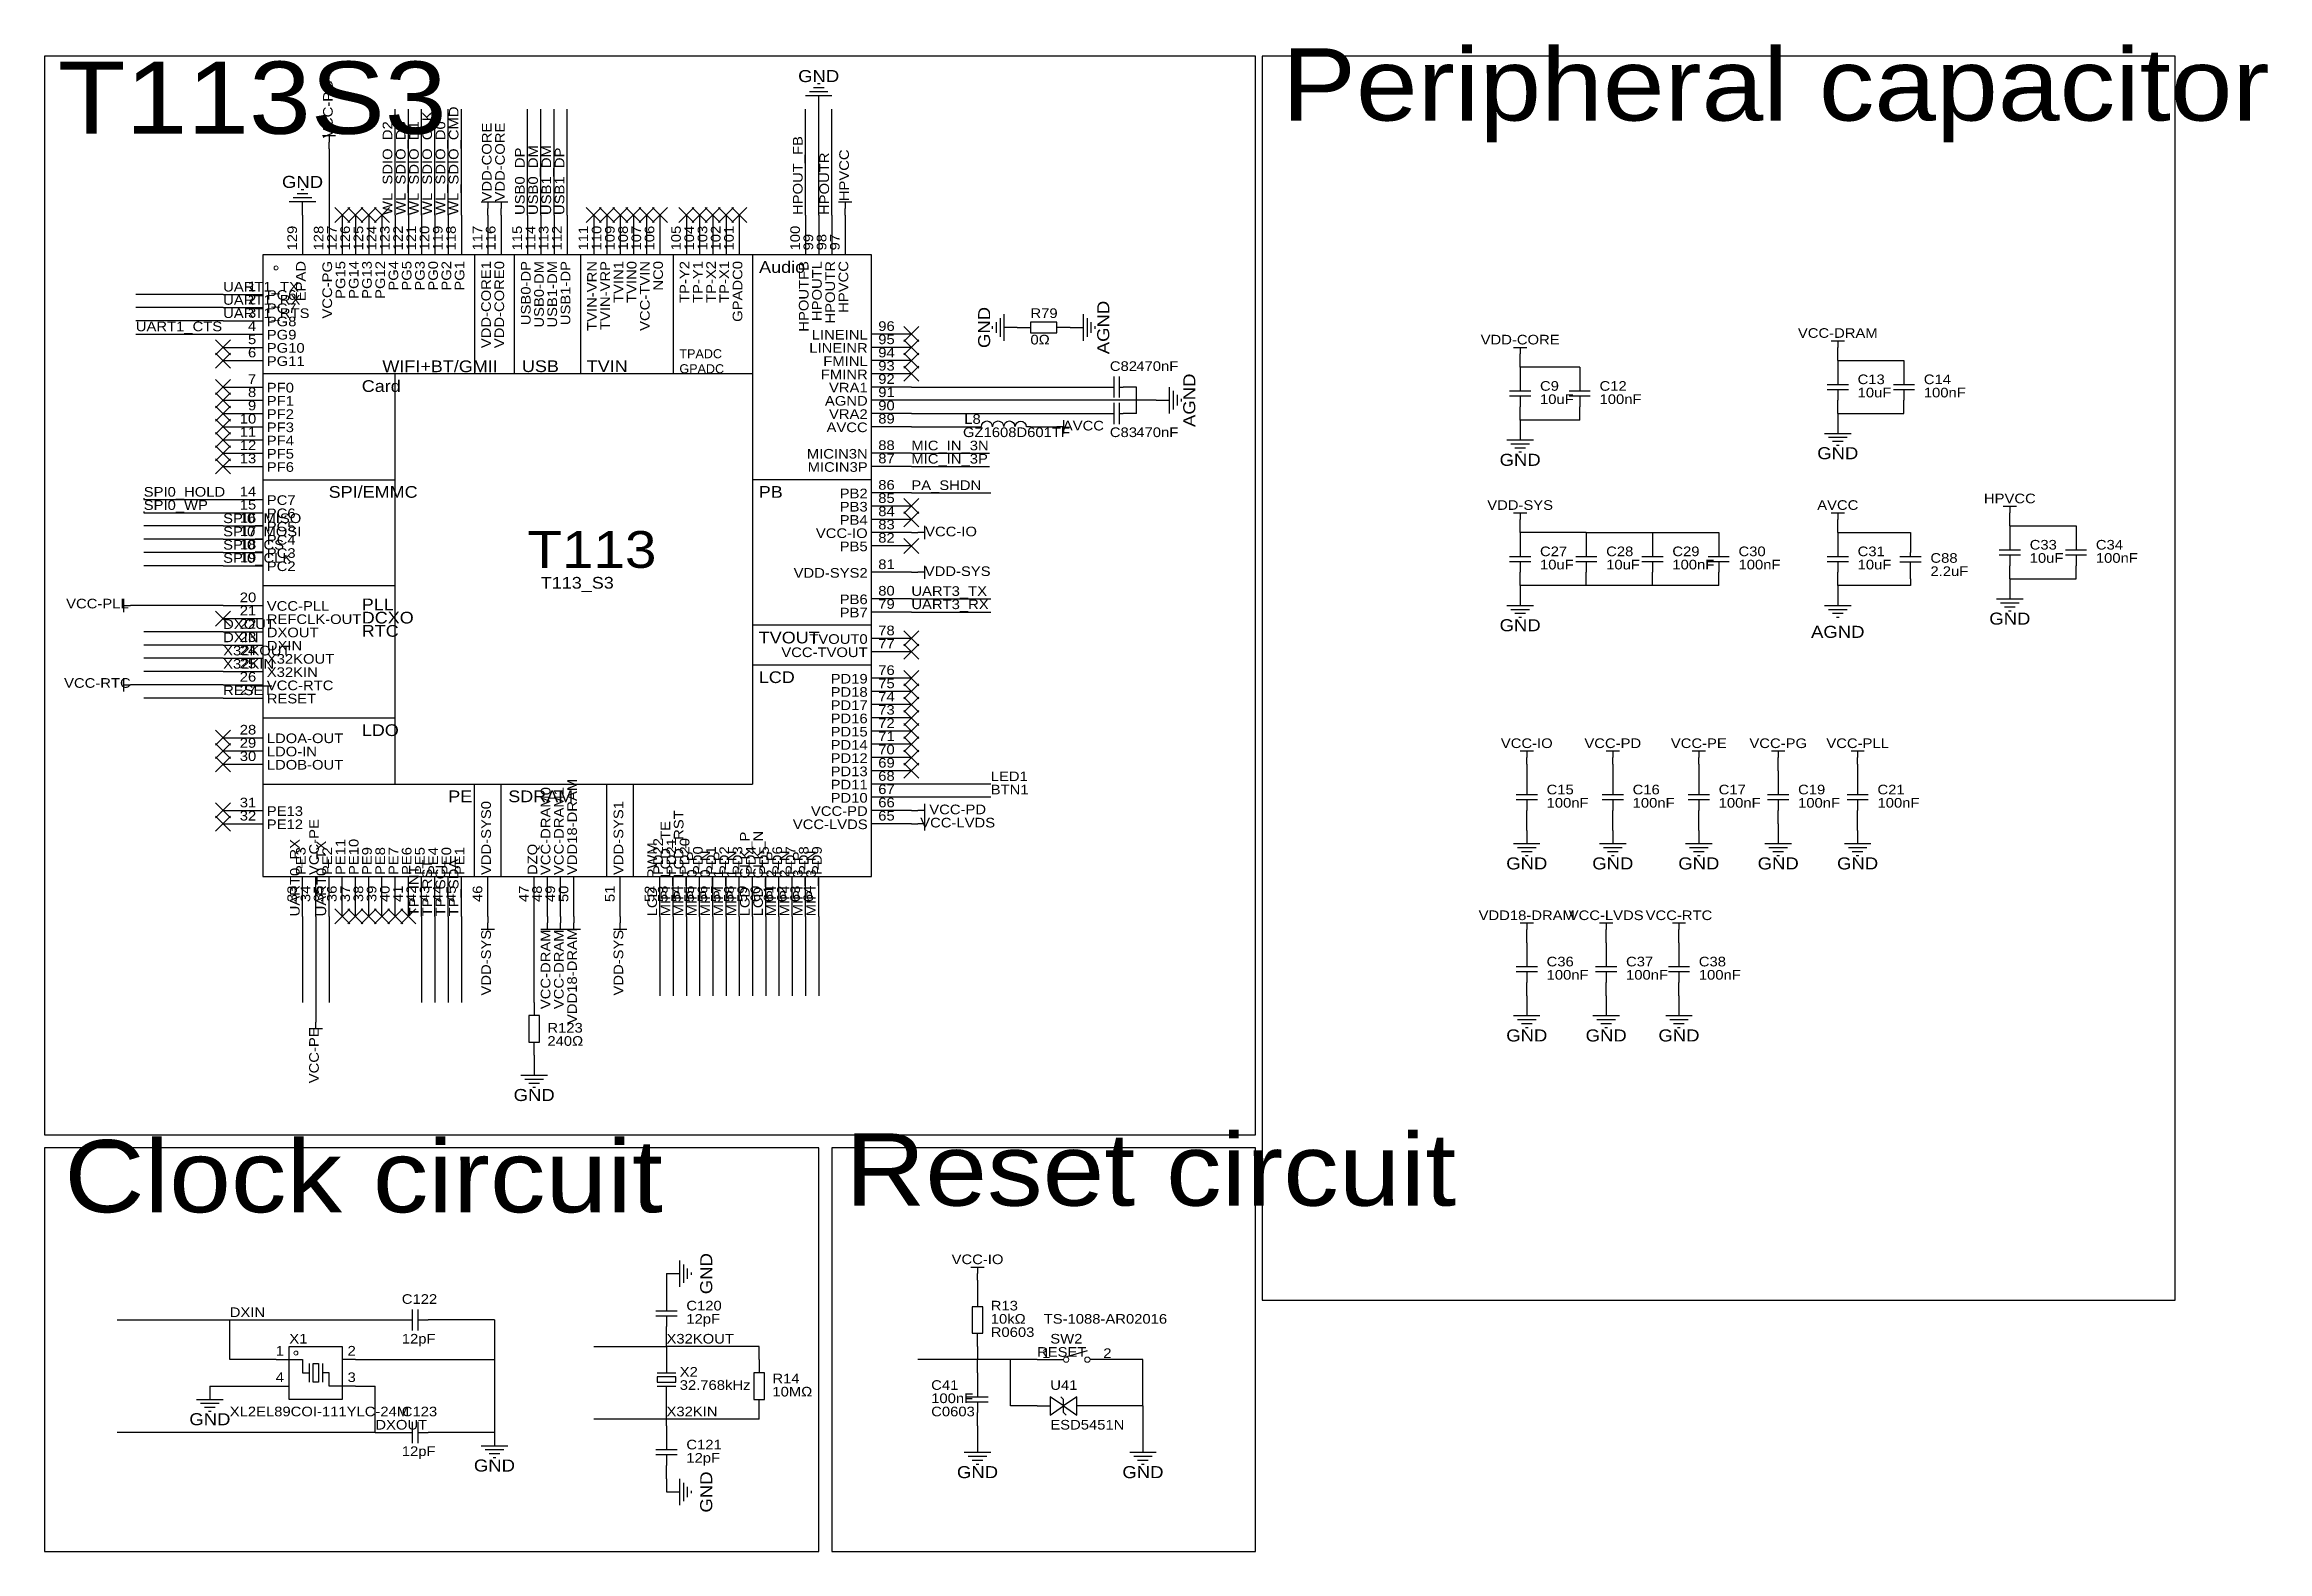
# Model space of a CAD drawing. Header units: millimetres. Extents: x 5 to 432, y 4 to 293.
import ezdxf
from ezdxf.enums import TextEntityAlignment as Align

# ---------------------------------------------------------------- set-up
doc = ezdxf.new("R2010")
doc.units = ezdxf.units.MM
doc.header["$MEASUREMENT"] = 0
doc.styles.get("Standard").update_dxf_attribs({"font": 'arial.ttf'})

msp = doc.modelspace()

# ---------------------------------------------------------------- texts
at = {"color": 1, "true_color": 0x000000, "width": 1.1}
for s, height, p in [('Peripheral capacitor', 13.8684, (242.57, 274.32)), ('T113S3', 13.868, (7.62, 271.78)), ('Audio', 2.247, (142.23, 248.57)), ('PG6', 1.849, (47.75, 243.52)), ('PG7', 1.849, (47.75, 240.98)), ('PG8', 1.849, (47.75, 238.44)), ('96', 1.849, (165.1, 237.55)), ('PG9', 1.849, (47.75, 235.9)), ('PG10', 1.849, (47.75, 233.36)), ('95', 1.849, (165.1, 235.01)), ('94', 1.849, (165.1, 232.47)), ('PG11', 1.849, (47.75, 230.82)), ('WIFI+BT/GMII', 2.2472, (69.93, 229.51)), ('USB', 2.247, (96.71, 229.53)), ('TVIN', 2.247, (109.15, 229.53)), ('93', 1.849, (165.1, 229.93)), ('PF0', 1.849, (47.75, 225.74)), ('Card', 2.247, (65.97, 225.72)), ('92', 1.849, (165.1, 227.39)), ('91', 1.849, (165.1, 224.85)), ('PF1', 1.849, (47.75, 223.2)), ('PF2', 1.849, (47.75, 220.66)), ('89', 1.849, (165.1, 219.77)), ('90', 1.849, (165.1, 222.31)), ('PF3', 1.849, (47.75, 218.12)), ('PF4', 1.849, (47.75, 215.58)), ('PF5', 1.849, (47.75, 213.04)), ('88', 1.849, (165.1, 214.69)), ('87', 1.849, (165.1, 212.15)), ('PF6', 1.849, (47.75, 210.5)), ('86', 1.849, (165.1, 207.07)), ('PC7', 1.849, (47.75, 204.15)), ('SPI/EMMC', 2.247, (59.62, 205.4)), ('PB', 2.247, (142.17, 205.4)), ('85', 1.849, (165.1, 204.53)), ('PC6', 1.849, (47.75, 201.61)), ('PC5', 1.849, (47.75, 199.07)), ('84', 1.849, (165.1, 201.99)), ('83', 1.849, (165.1, 199.45)), ('PC4', 1.849, (47.75, 196.53)), ('PC3', 1.849, (47.75, 193.99)), ('T113', 7.063, (97.79, 190.5)), ('82', 1.849, (165.1, 196.91)), ('PC2', 1.849, (47.75, 191.45)), ('81', 1.849, (165.1, 191.83)), ('80', 1.849, (165.1, 186.75)), ('VCC-PLL', 1.849, (47.75, 183.83)), ('REFCLK-OUT', 1.849, (47.75, 181.29)), ('PLL', 2.247, (65.97, 183.81)), ('DCXO', 2.247, (65.97, 181.27)), ('79', 1.849, (165.1, 184.21)), ('DXOUT', 1.849, (47.75, 178.75)), ('RTC', 2.247, (65.97, 178.73)), ('TVOUT', 2.247, (142.16, 177.45)), ('78', 1.849, (165.1, 179.13)), ('X32KOUT', 1.849, (47.75, 173.67)), ('DXIN', 1.849, (47.75, 176.21)), ('77', 1.849, (165.1, 176.59)), ('VCC-RTC', 1.849, (47.75, 168.59)), ('X32KIN', 1.849, (47.75, 171.13)), ('LCD', 2.247, (142.17, 169.84)), ('76', 1.849, (165.1, 171.51)), ('75', 1.849, (165.1, 168.97)), ('RESET', 1.849, (47.75, 166.05)), ('74', 1.849, (165.1, 166.43)), ('LDO', 2.247, (65.98, 159.67)), ('73', 1.849, (165.1, 163.89)), ('72', 1.849, (165.1, 161.35)), ('LDOA-OUT', 1.849, (47.75, 158.43)), ('LDO-IN', 1.849, (47.75, 155.89)), ('71', 1.849, (165.1, 158.81)), ('70', 1.849, (165.1, 156.27)), ('LDOB-OUT', 1.849, (47.75, 153.35)), ('69', 1.849, (165.1, 153.73)), ('68', 1.849, (165.1, 151.19)), ('PE', 2.247, (82.58, 146.97)), ('SDRAM', 2.247, (94.09, 146.97)), ('67', 1.849, (165.1, 148.65)), ('PE13', 1.849, (47.75, 144.46)), ('66', 1.849, (165.1, 146.11)), ('65', 1.849, (165.1, 143.57)), ('PE12', 1.849, (47.75, 141.92)), ('Clock circuit', 13.8684, (8.89, 64.77)), ('Reset circuit', 13.8684, (158.75, 66.04)), ('2', 1.85, (63.25, 40.87)), ('2', 1.85, (208.28, 40.41)), ('3', 1.85, (63.25, 35.79))]:
    msp.add_text(s, height=height, dxfattribs=at).set_placement(p, align=Align.BOTTOM_LEFT)
at = {"color": 1, "true_color": 0x000080, "width": 1.1}
for s, p in [('VCC-PG', (60.96, 280.67)), ('VCC-PG', (60.96, 280.67)), ('VDD-CORE', (91.44, 270.51)), ('VDD-CORE', (91.44, 270.51)), ('VDD-CORE', (93.98, 270.51)), ('VDD-CORE', (93.98, 270.51)), ('HPVCC', (160.02, 267.97)), ('HPVCC', (160.02, 267.97))]:
    msp.add_text(s, height=1.849, rotation=90, dxfattribs=at).set_placement(p, align=Align.BOTTOM_CENTER)
for s, p in [('GND', (153.67, 287.02)), ('GND', (153.67, 287.02)), ('GND', (54.61, 266.7)), ('GND', (54.61, 266.7)), ('GND', (288.29, 213.36)), ('GND', (288.29, 213.36)), ('GND', (349.25, 214.63)), ('GND', (349.25, 214.63)), ('GND', (382.27, 182.88)), ('GND', (382.27, 182.88)), ('GND', (288.29, 181.61)), ('GND', (288.29, 181.61)), ('AGND', (349.25, 180.34)), ('AGND', (349.25, 180.34)), ('GND', (289.56, 135.89)), ('GND', (289.56, 135.89)), ('GND', (306.07, 135.89)), ('GND', (306.07, 135.89)), ('GND', (322.58, 135.89)), ('GND', (322.58, 135.89)), ('GND', (337.82, 135.89)), ('GND', (337.82, 135.89)), ('GND', (353.06, 135.89)), ('GND', (353.06, 135.89)), ('GND', (289.56, 102.87)), ('GND', (289.56, 102.87)), ('GND', (304.8, 102.87)), ('GND', (304.8, 102.87)), ('GND', (318.77, 102.87)), ('GND', (318.77, 102.87)), ('GND', (99.06, 91.44)), ('GND', (99.06, 91.44)), ('GND', (36.83, 29.21)), ('GND', (36.83, 29.21)), ('GND', (91.44, 20.32)), ('GND', (91.44, 20.32)), ('GND', (184.15, 19.05)), ('GND', (184.15, 19.05)), ('GND', (215.9, 19.05)), ('GND', (215.9, 19.05))]:
    msp.add_text(s, height=2.311, dxfattribs=at).set_placement(p, align=Align.MIDDLE_CENTER)
at = {"color": 1, "true_color": 0x0000ff, "width": 1.1}
for s, height, p in [('WL_SDIO_D2', 1.849, (72.39, 260.35)), ('WL_SDIO_D3', 1.849, (74.93, 260.35)), ('WL_SDIO_D1', 1.849, (77.47, 260.35)), ('WL_SDIO_CLK', 1.8491, (80.01, 260.35)), ('WL_SDIO_D0', 1.849, (82.55, 260.35)), ('WL_SDIO_CMD', 1.8491, (85.09, 260.35)), ('USB0_DP', 1.849, (97.79, 260.35)), ('USB0_DM', 1.849, (100.33, 260.35)), ('USB1_DM', 1.849, (102.87, 260.35)), ('USB1_DP', 1.849, (105.41, 260.35)), ('HPOUT_FB', 1.849, (151.13, 260.35)), ('HPOUTR', 1.849, (156.21, 260.35)), ('MIPI_LCD_RST', 1.8491, (128.27, 125.73)), ('MIPI_LCD_TE', 1.8491, (125.73, 125.73)), ('LCD_CLK_P', 1.849, (140.97, 125.73)), ('LCD_CLK_N', 1.849, (143.51, 125.73)), ('UART0_RX', 1.849, (54.61, 125.73)), ('UART0_TX', 1.849, (59.69, 125.73)), ('TP_RST', 1.849, (80.01, 125.73)), ('TP_SDA', 1.849, (85.09, 125.73)), ('LCD_PWM', 1.849, (123.19, 125.73)), ('MIPI_0_P', 1.849, (130.81, 125.73)), ('MIPI_0_N', 1.849, (133.35, 125.73)), ('MIPI_1_P', 1.849, (135.89, 125.73)), ('MIPI_1_N', 1.849, (138.43, 125.73)), ('MIPI_2_P', 1.849, (146.05, 125.73)), ('MIPI_2_N', 1.849, (148.59, 125.73)), ('MIPI_3_P', 1.849, (151.13, 125.73)), ('MIPI_3_N', 1.849, (153.67, 125.73)), ('TP_INT', 1.849, (77.47, 125.73)), ('TP_SCL', 1.849, (82.55, 125.73))]:
    msp.add_text(s, height=height, rotation=90, dxfattribs=at).set_placement(p, align=Align.BOTTOM_LEFT)
at = {"color": 1, "true_color": 0x000000, "width": 1.1}
for s, p in [('129', (54.1, 253.55)), ('128', (59.18, 253.55)), ('127', (61.72, 253.55)), ('126', (64.26, 253.55)), ('125', (66.8, 253.55)), ('124', (69.34, 253.55)), ('123', (71.88, 253.55)), ('122', (74.42, 253.55)), ('121', (76.96, 253.55)), ('120', (79.5, 253.55)), ('119', (82.04, 253.55)), ('118', (84.58, 253.55)), ('117', (89.66, 253.55)), ('116', (92.2, 253.55)), ('115', (97.28, 253.55)), ('114', (99.82, 253.55)), ('113', (102.36, 253.55)), ('112', (104.9, 253.55)), ('111', (109.98, 253.55)), ('110', (112.52, 253.55)), ('109', (115.06, 253.55)), ('108', (117.6, 253.55)), ('107', (120.14, 253.55)), ('106', (122.68, 253.55)), ('105', (127.76, 253.55)), ('104', (130.3, 253.55)), ('103', (132.84, 253.55)), ('102', (135.38, 253.55)), ('101', (137.92, 253.55)), ('100', (150.62, 253.55)), ('99', (153.16, 253.55)), ('98', (155.7, 253.55)), ('97', (158.24, 253.55)), ('VCC-DRAM0', (102.74, 133.66)), ('VCC-DRAM1', (105.28, 133.66)), ('VDD18-DRAM', (107.82, 133.66)), ('VDD-SYS0', (91.31, 133.66)), ('VDD-SYS1', (116.71, 133.66)), ('VCC-PE', (58.29, 133.66)), ('PE3', (55.75, 133.66)), ('PE2', (60.83, 133.66)), ('PE11', (63.37, 133.66)), ('PE10', (65.91, 133.66)), ('PE9', (68.45, 133.66)), ('PE8', (70.99, 133.66)), ('PE7', (73.53, 133.66)), ('PE6', (76.07, 133.66)), ('PE5', (78.61, 133.66)), ('PE4', (81.15, 133.66)), ('PE0', (83.69, 133.66)), ('PE1', (86.23, 133.66)), ('DZQ', (100.2, 133.66)), ('PD22', (124.33, 133.66)), ('PD21', (126.87, 133.66)), ('PD20', (129.41, 133.66)), ('PD0', (131.95, 133.66)), ('PD1', (134.49, 133.66)), ('PD2', (137.03, 133.66)), ('PD3', (139.57, 133.66)), ('PD4', (142.11, 133.66)), ('PD5', (144.65, 133.66)), ('PD6', (147.19, 133.66)), ('PD7', (149.73, 133.66)), ('PD8', (152.27, 133.66)), ('PD9', (154.81, 133.66))]:
    msp.add_text(s, height=1.849, rotation=90, dxfattribs=at).set_placement(p, align=Align.BOTTOM_LEFT)
at = {"color": 1, "true_color": 0x0000ff, "width": 1.1}
for s, p in [('UART1_TX', (39.37, 245.11)), ('UART1_RX', (39.37, 242.57)), ('UART1_CTS', (22.61, 237.49)), ('UART1_RTS', (39.37, 240.03)), ('MIC_IN_3N', (171.45, 214.63)), ('MIC_IN_3P', (171.45, 212.09)), ('PA_SHDN', (171.45, 207.01)), ('SPI0_HOLD', (24.13, 205.74)), ('SPI0_WP', (24.13, 203.2)), ('SPI0_MISO', (39.37, 200.66)), ('SPI0_MOSI', (39.37, 198.12)), ('SPI0_CS', (39.37, 195.58)), ('SPI0_CLK', (39.37, 193.04)), ('UART3_TX', (171.45, 186.69)), ('UART3_RX', (171.45, 184.15)), ('DXOUT', (39.37, 180.34)), ('DXIN', (39.37, 177.8)), ('X32KOUT', (39.37, 175.26)), ('X32KIN', (39.37, 172.72)), ('RESET', (39.37, 167.64)), ('LED1', (186.69, 151.13)), ('BTN1', (186.69, 148.59)), ('DXIN', (40.64, 48.26)), ('X32KOUT', (124.46, 43.18)), ('RESET', (195.58, 40.64)), ('X32KIN', (124.46, 29.21)), ('DXOUT', (68.58, 26.67))]:
    msp.add_text(s, height=1.849, dxfattribs=at).set_placement(p, align=Align.BOTTOM_LEFT)
at = {"color": 1, "true_color": 0x000000, "width": 1.1}
for s, height, p in [('1', 1.85, (45.72, 245.17)), ('2', 1.85, (45.72, 242.63)), ('4', 1.85, (45.72, 237.55)), ('3', 1.85, (45.72, 240.09)), ('5', 1.85, (45.72, 235.01)), ('6', 1.85, (45.72, 232.47)), ('LINEINR', 1.849, (163.07, 233.36)), ('LINEINL', 1.849, (163.07, 235.9)), ('FMINR', 1.849, (163.07, 228.28)), ('FMINL', 1.849, (163.07, 230.82)), ('8', 1.85, (45.72, 224.85)), ('7', 1.85, (45.72, 227.39)), ('VRA1', 1.849, (163.07, 225.74)), ('10', 1.849, (45.72, 219.77)), ('9', 1.85, (45.72, 222.31)), ('AGND', 1.849, (163.07, 223.2)), ('VRA2', 1.849, (163.07, 220.66)), ('11', 1.849, (45.72, 217.23)), ('AVCC', 1.849, (163.07, 218.12)), ('12', 1.849, (45.72, 214.69)), ('13', 1.849, (45.72, 212.15)), ('MICIN3N', 1.849, (163.07, 213.04)), ('MICIN3P', 1.849, (163.07, 210.5)), ('14', 1.849, (45.72, 205.8)), ('15', 1.849, (45.72, 203.26)), ('PB2', 1.849, (163.07, 205.42)), ('PB3', 1.849, (163.07, 202.88)), ('16', 1.849, (45.72, 200.72)), ('17', 1.849, (45.72, 198.18)), ('PB4', 1.849, (163.07, 200.34)), ('18', 1.849, (45.72, 195.64)), ('VCC-IO', 1.849, (163.07, 197.8)), ('PB5', 1.849, (163.07, 195.26)), ('19', 1.849, (45.72, 193.1)), ('VDD-SYS2', 1.849, (163.07, 190.18)), ('20', 1.849, (45.72, 185.48)), ('21', 1.849, (45.72, 182.94)), ('PB6', 1.849, (163.07, 185.1)), ('PB7', 1.849, (163.07, 182.56)), ('22', 1.849, (45.72, 180.4)), ('23', 1.849, (45.72, 177.86)), ('TVOUT0', 1.849, (163.07, 177.48)), ('24', 1.849, (45.72, 175.32)), ('25', 1.849, (45.72, 172.78)), ('VCC-TVOUT', 1.849, (163.07, 174.94)), ('26', 1.849, (45.72, 170.24)), ('PD19', 1.849, (163.07, 169.86)), ('27', 1.849, (45.72, 167.7)), ('PD18', 1.849, (163.07, 167.32)), ('PD17', 1.849, (163.07, 164.78)), ('28', 1.849, (45.72, 160.08)), ('PD16', 1.849, (163.07, 162.24)), ('29', 1.849, (45.72, 157.54)), ('PD15', 1.849, (163.07, 159.7)), ('PD14', 1.849, (163.07, 157.16)), ('30', 1.849, (45.72, 155)), ('PD12', 1.849, (163.07, 154.62)), ('PD13', 1.849, (163.07, 152.08)), ('PD11', 1.849, (163.07, 149.54)), ('PD10', 1.849, (163.07, 147)), ('31', 1.849, (45.72, 146.11)), ('32', 1.849, (45.72, 143.57)), ('VCC-PD', 1.849, (163.07, 144.46)), ('VCC-LVDS', 1.849, (163.07, 141.92)), ('1', 1.85, (51.05, 40.87)), ('1', 1.85, (198.12, 40.41)), ('4', 1.85, (51.05, 35.79))]:
    msp.add_text(s, height=height, dxfattribs=at).set_placement(p, align=Align.BOTTOM_RIGHT)
for s, p in [('EPAD', (55.75, 251.52)), ('VCC-PG', (60.83, 251.52)), ('PG15', (63.37, 251.52)), ('PG14', (65.91, 251.52)), ('PG13', (68.45, 251.52)), ('PG12', (70.99, 251.52)), ('PG4', (73.53, 251.52)), ('PG5', (76.07, 251.52)), ('PG3', (78.61, 251.52)), ('PG0', (81.15, 251.52)), ('PG2', (83.69, 251.52)), ('PG1', (86.23, 251.52)), ('VDD-CORE1', (91.31, 251.52)), ('VDD-CORE0', (93.85, 251.52)), ('USB0-DP', (98.93, 251.52)), ('USB0-DM', (101.47, 251.52)), ('USB1-DM', (104.01, 251.52)), ('USB1-DP', (106.55, 251.52)), ('TVIN-VRN', (111.63, 251.52)), ('TVIN-VRP', (114.17, 251.52)), ('TVIN1', (116.71, 251.52)), ('TVIN0', (119.25, 251.52)), ('VCC-TVIN', (121.79, 251.52)), ('NC0', (124.33, 251.52)), ('TP-Y2', (129.41, 251.52)), ('TP-Y1', (131.95, 251.52)), ('TP-X2', (134.49, 251.52)), ('TP-X1', (137.03, 251.52)), ('GPADC0', (139.57, 251.52)), ('HPOUTFB', (152.27, 251.52)), ('HPOUTL', (154.81, 251.52)), ('HPOUTR', (157.35, 251.52)), ('HPVCC', (159.89, 251.52)), ('33', (54.1, 131.63)), ('34', (56.64, 131.63)), ('35', (59.18, 131.63)), ('36', (61.72, 131.63)), ('37', (64.26, 131.63)), ('38', (66.8, 131.63)), ('39', (69.34, 131.63)), ('40', (71.88, 131.63)), ('41', (74.42, 131.63)), ('42', (76.96, 131.63)), ('43', (79.5, 131.63)), ('44', (82.04, 131.63)), ('45', (84.58, 131.63)), ('46', (89.66, 131.63)), ('47', (98.55, 131.63)), ('48', (101.09, 131.63)), ('49', (103.63, 131.63)), ('50', (106.17, 131.63)), ('51', (115.06, 131.63)), ('52', (122.68, 131.63)), ('53', (125.22, 131.63)), ('54', (127.76, 131.63)), ('55', (130.3, 131.63)), ('56', (132.84, 131.63)), ('57', (135.38, 131.63)), ('58', (137.92, 131.63)), ('59', (140.46, 131.63)), ('60', (143, 131.63)), ('61', (145.54, 131.63)), ('62', (148.08, 131.63)), ('63', (150.62, 131.63)), ('64', (153.16, 131.63))]:
    msp.add_text(s, height=1.849, rotation=90, dxfattribs=at).set_placement(p, align=Align.BOTTOM_RIGHT)
at = {"color": 1, "true_color": 0x000080, "width": 1.1}
for s, p in [('AGND', (208.28, 238.76)), ('AGND', (208.28, 238.76)), ('GND', (185.42, 238.76)), ('GND', (185.42, 238.76)), ('AGND', (224.79, 224.79)), ('AGND', (224.79, 224.79)), ('GND', (132.08, 57.15)), ('GND', (132.08, 57.15)), ('GND', (132.08, 15.24)), ('GND', (132.08, 15.24))]:
    msp.add_text(s, height=2.311, rotation=90, dxfattribs=at).set_placement(p, align=Align.MIDDLE_CENTER)
for s, height, p in [('R79', 1.849, (194.31, 240.03)), ('0Ω', 1.849, (194.31, 234.95)), ('C82', 1.849, (209.55, 229.87)), ('470nF', 1.849, (214.63, 229.87)), ('C9', 1.849, (292.1, 226.06)), ('C12', 1.849, (303.53, 226.06)), ('C13', 1.849, (353.06, 227.33)), ('10uF', 1.849, (353.06, 224.79)), ('C14', 1.849, (365.76, 227.33)), ('100nF', 1.849, (365.76, 224.79)), ('L8', 1.849, (181.61, 219.71)), ('10uF', 1.849, (292.1, 223.52)), ('100nF', 1.849, (303.53, 223.52)), ('GZ1608D601TF', 1.8491, (181.36, 217.17)), ('C83', 1.849, (209.55, 217.17)), ('470nF', 1.849, (214.63, 217.17)), ('C27', 1.849, (292.1, 194.31)), ('C28', 1.849, (304.8, 194.31)), ('C29', 1.849, (317.5, 194.31)), ('C30', 1.849, (330.2, 194.31)), ('C31', 1.849, (353.06, 194.31)), ('C33', 1.849, (386.08, 195.58)), ('C34', 1.849, (398.78, 195.58)), ('10uF', 1.849, (292.1, 191.77)), ('10uF', 1.849, (304.8, 191.77)), ('100nF', 1.849, (317.5, 191.77)), ('100nF', 1.849, (330.2, 191.77)), ('10uF', 1.849, (353.06, 191.77)), ('C88', 1.849, (367.03, 193.04)), ('2.2uF', 1.849, (367.03, 190.5)), ('10uF', 1.849, (386.08, 193.04)), ('100nF', 1.849, (398.78, 193.04)), ('T113_S3', 2.247, (100.33, 187.96)), ('C15', 1.849, (293.37, 148.59)), ('C16', 1.849, (309.88, 148.59)), ('C17', 1.849, (326.39, 148.59)), ('C19', 1.849, (341.63, 148.59)), ('C21', 1.849, (356.87, 148.59)), ('100nF', 1.849, (293.37, 146.05)), ('100nF', 1.849, (309.88, 146.05)), ('100nF', 1.849, (326.39, 146.05)), ('100nF', 1.849, (341.63, 146.05)), ('100nF', 1.849, (356.87, 146.05)), ('C36', 1.849, (293.37, 115.57)), ('100nF', 1.849, (293.37, 113.03)), ('C37', 1.849, (308.61, 115.57)), ('100nF', 1.849, (308.61, 113.03)), ('C38', 1.849, (322.58, 115.57)), ('100nF', 1.849, (322.58, 113.03)), ('240Ω', 1.849, (101.6, 100.33)), ('R123', 1.849, (101.6, 102.87)), ('C122', 1.849, (73.66, 50.8)), ('C120', 1.849, (128.27, 49.53)), ('R13', 1.849, (186.69, 49.53)), ('12pF', 1.849, (128.27, 46.99)), ('10kΩ', 1.849, (186.69, 46.99)), ('TS-1088-AR02016', 1.8491, (196.85, 46.99)), ('X1', 1.849, (52.07, 43.18)), ('12pF', 1.849, (73.66, 43.18)), ('R0603', 1.849, (186.69, 44.45)), ('SW2', 1.849, (198.12, 43.18)), ('X2', 1.849, (127, 36.83)), ('32.768kHz', 1.849, (127, 34.29)), ('10MΩ', 1.849, (144.78, 33.02)), ('R14', 1.849, (144.78, 35.56)), ('C41', 1.849, (175.26, 34.29)), ('100nF', 1.849, (175.26, 31.75)), ('U41', 1.849, (198.12, 34.29)), ('XL2EL89COI-111YLC-24M', 1.8491, (40.64, 29.21)), ('C123', 1.849, (73.66, 29.21)), ('C0603', 1.849, (175.26, 29.21)), ('ESD5451N', 1.849, (198.12, 26.67)), ('12pF', 1.849, (73.66, 21.59)), ('C121', 1.849, (128.27, 22.86)), ('12pF', 1.849, (128.27, 20.32))]:
    msp.add_text(s, height=height, dxfattribs=at).set_placement(p, align=Align.BOTTOM_LEFT)
for s, p in [('VDD-CORE', (288.29, 234.95)), ('VDD-CORE', (288.29, 234.95)), ('VCC-DRAM', (349.25, 236.22)), ('VCC-DRAM', (349.25, 236.22)), ('AVCC', (204.47, 218.44)), ('AVCC', (204.47, 218.44)), ('VDD-SYS', (288.29, 203.2)), ('VDD-SYS', (288.29, 203.2)), ('AVCC', (349.25, 203.2)), ('AVCC', (349.25, 203.2)), ('HPVCC', (382.27, 204.47)), ('HPVCC', (382.27, 204.47)), ('VCC-IO', (179.07, 198.12)), ('VCC-IO', (179.07, 198.12)), ('VDD-SYS', (180.34, 190.5)), ('VDD-SYS', (180.34, 190.5)), ('VCC-IO', (289.56, 157.48)), ('VCC-IO', (289.56, 157.48)), ('VCC-PD', (306.07, 157.48)), ('VCC-PD', (306.07, 157.48)), ('VCC-PE', (322.58, 157.48)), ('VCC-PE', (322.58, 157.48)), ('VCC-PG', (337.82, 157.48)), ('VCC-PG', (337.82, 157.48)), ('VCC-PLL', (353.06, 157.48)), ('VCC-PLL', (353.06, 157.48)), ('VCC-PD', (180.34, 144.78)), ('VCC-PD', (180.34, 144.78)), ('VCC-LVDS', (180.34, 142.24)), ('VCC-LVDS', (180.34, 142.24)), ('VDD18-DRAM', (289.56, 124.46)), ('VDD18-DRAM', (289.56, 124.46)), ('VCC-LVDS', (304.8, 124.46)), ('VCC-LVDS', (304.8, 124.46)), ('VCC-RTC', (318.77, 124.46)), ('VCC-RTC', (318.77, 124.46)), ('VCC-IO', (184.15, 58.42)), ('VCC-IO', (184.15, 58.42))]:
    msp.add_text(s, height=1.849, dxfattribs=at).set_placement(p, align=Align.BOTTOM_CENTER)
for s, p in [('VCC-PLL', (15.24, 186.69)), ('VCC-PLL', (15.24, 186.69)), ('VCC-RTC', (15.24, 171.45)), ('VCC-RTC', (15.24, 171.45))]:
    msp.add_text(s, height=1.849, dxfattribs=at).set_placement(p, align=Align.TOP_CENTER)
for s, p in [('VDD-SYS', (88.9, 116.84)), ('VDD-SYS', (88.9, 116.84)), ('VCC-DRAM', (100.33, 115.57)), ('VCC-DRAM', (100.33, 115.57)), ('VCC-DRAM', (102.87, 115.57)), ('VCC-DRAM', (102.87, 115.57)), ('VDD18-DRAM', (105.41, 114.3)), ('VDD18-DRAM', (105.41, 114.3)), ('VDD-SYS', (114.3, 116.84)), ('VDD-SYS', (114.3, 116.84)), ('VCC-PE', (55.88, 99.06)), ('VCC-PE', (55.88, 99.06))]:
    msp.add_text(s, height=1.849, rotation=90, dxfattribs=at).set_placement(p, align=Align.TOP_CENTER)
at = {"true_color": 0x000000, "insert": (126.93, 234.59), "char_height": 1.729, "width": 6.1736, "attachment_point": 1}
msp.add_mtext('TPADC\\PGPADC', dxfattribs=at)

# ---------------------------------------------------------------- linework, layer by layer
at = {"color": 1, "true_color": 0x000000}
for points in [[(5.08, 290.83), (5.08, 83.82), (237.49, 83.82), (237.49, 290.83)], [(238.76, 290.83), (238.76, 52.07), (414.02, 52.07), (414.02, 290.83)], [(5.08, 81.28), (5.08, 3.81), (153.67, 3.81), (153.67, 81.28)], [(156.21, 81.28), (156.21, 3.81), (237.49, 3.81), (237.49, 81.28)]]:
    msp.add_lwpolyline(points, close=True, dxfattribs=at)
at = {"color": 1, "true_color": 0xa00000}
for points in [[(156.21, 283.21), (151.13, 283.21)], [(155.45, 283.97), (151.89, 283.97)], [(154.69, 284.73), (152.65, 284.73)], [(153.92, 285.5), (153.42, 285.5)], [(58.42, 275.59), (60.96, 275.59)], [(59.69, 275.59), (59.69, 274.32)], [(54.86, 265.18), (54.36, 265.18)], [(57.15, 262.89), (52.07, 262.89)], [(56.39, 263.65), (52.83, 263.65)], [(55.63, 264.41), (53.59, 264.41)], [(88.9, 262.89), (91.44, 262.89)], [(90.17, 262.89), (90.17, 261.62)], [(91.44, 262.89), (93.98, 262.89)], [(92.71, 262.89), (92.71, 261.62)], [(157.48, 262.89), (160.02, 262.89)], [(158.75, 262.89), (158.75, 261.62)], [(87.63, 252.73), (87.63, 229.87)], [(95.25, 252.73), (95.25, 229.87)], [(107.95, 252.73), (107.95, 229.87)], [(125.73, 252.73), (125.73, 229.87)], [(140.97, 252.73), (140.97, 151.13)], [(186.94, 239.01), (186.94, 238.51)], [(187.71, 239.78), (187.71, 237.74)], [(188.47, 240.54), (188.47, 236.98)], [(189.23, 241.3), (189.23, 236.22)], [(204.47, 236.22), (204.47, 241.3)], [(205.23, 236.98), (205.23, 240.54)], [(205.99, 237.74), (205.99, 239.78)], [(206.76, 238.51), (206.76, 239.01)], [(287.02, 234.95), (289.56, 234.95)], [(288.29, 234.95), (288.29, 233.68)], [(347.98, 236.22), (350.52, 236.22)], [(349.25, 236.22), (349.25, 234.95)], [(140.97, 229.87), (46.99, 229.87)], [(72.39, 151.13), (72.39, 229.87)], [(209.55, 227.33), (210.31, 227.33)], [(210.31, 229.36), (210.31, 225.3)], [(211.33, 229.36), (211.33, 225.3)], [(211.33, 227.33), (212.09, 227.33)], [(220.98, 222.25), (220.98, 227.33)], [(221.74, 223.01), (221.74, 226.57)], [(286.26, 226.57), (290.32, 226.57)], [(288.29, 228.6), (288.29, 226.57)], [(297.69, 226.57), (301.75, 226.57)], [(299.72, 228.6), (299.72, 226.57)], [(347.22, 227.84), (351.28, 227.84)], [(351.28, 226.82), (347.22, 226.82)], [(349.25, 229.87), (349.25, 227.84)], [(349.25, 226.82), (349.25, 224.79)], [(359.92, 227.84), (363.98, 227.84)], [(363.98, 226.82), (359.92, 226.82)], [(361.95, 229.87), (361.95, 227.84)], [(361.95, 226.82), (361.95, 224.79)], [(209.55, 222.25), (210.31, 222.25)], [(210.31, 224.28), (210.31, 220.22)], [(211.33, 224.28), (211.33, 220.22)], [(211.33, 222.25), (212.09, 222.25)], [(222.5, 223.77), (222.5, 225.81)], [(223.27, 224.54), (223.27, 225.04)], [(290.32, 225.55), (286.26, 225.55)], [(288.29, 225.55), (288.29, 223.52)], [(301.75, 225.55), (297.69, 225.55)], [(299.72, 225.55), (299.72, 223.52)], [(184.94, 219.73), (184.99, 220.14), (185.21, 220.5), (185.55, 220.74), (185.95, 220.82), (186.36, 220.73), (186.7, 220.5), (186.92, 220.14), (186.96, 219.72)], [(187.1, 219.73), (187.14, 220.14), (187.36, 220.5), (187.7, 220.74), (188.11, 220.82), (188.51, 220.74), (188.85, 220.5), (189.07, 220.14), (189.12, 219.73)], [(189.25, 219.73), (189.3, 220.14), (189.51, 220.5), (189.86, 220.74), (190.26, 220.82), (190.66, 220.74), (191, 220.5), (191.22, 220.14), (191.27, 219.73)], [(191.44, 219.73), (191.49, 220.14), (191.71, 220.49), (192.05, 220.72), (192.45, 220.8), (192.85, 220.72), (193.19, 220.49), (193.41, 220.14), (193.46, 219.72)], [(200.66, 219.71), (199.39, 219.71)], [(200.66, 220.98), (200.66, 218.44)], [(346.71, 218.44), (351.79, 218.44)], [(347.47, 217.68), (351.03, 217.68)], [(285.75, 217.17), (290.83, 217.17)], [(286.51, 216.41), (290.07, 216.41)], [(287.27, 215.65), (289.31, 215.65)], [(288.04, 214.88), (288.54, 214.88)], [(348.23, 216.92), (350.27, 216.92)], [(349, 216.15), (349.5, 216.15)], [(46.99, 209.55), (72.39, 209.55)], [(163.83, 209.55), (140.97, 209.55)], [(173.99, 200.66), (173.99, 198.12)], [(287.02, 203.2), (289.56, 203.2)], [(288.29, 203.2), (288.29, 201.93)], [(347.98, 203.2), (350.52, 203.2)], [(349.25, 203.2), (349.25, 201.93)], [(381, 204.47), (383.54, 204.47)], [(382.27, 204.47), (382.27, 203.2)], [(173.99, 199.39), (172.72, 199.39)], [(288.29, 196.85), (288.29, 194.82)], [(300.99, 196.85), (300.99, 194.82)], [(313.69, 196.85), (313.69, 194.82)], [(326.39, 196.85), (326.39, 194.82)], [(349.25, 196.85), (349.25, 194.82)], [(382.27, 198.12), (382.27, 196.09)], [(394.97, 198.12), (394.97, 196.09)], [(173.99, 193.04), (173.99, 190.5)], [(286.26, 194.82), (290.32, 194.82)], [(290.32, 193.8), (286.26, 193.8)], [(288.29, 193.8), (288.29, 191.77)], [(298.96, 194.82), (303.02, 194.82)], [(303.02, 193.8), (298.96, 193.8)], [(300.99, 193.8), (300.99, 191.77)], [(311.66, 194.82), (315.72, 194.82)], [(315.72, 193.8), (311.66, 193.8)], [(313.69, 193.8), (313.69, 191.77)], [(324.36, 194.82), (328.42, 194.82)], [(328.42, 193.8), (324.36, 193.8)], [(326.39, 193.8), (326.39, 191.77)], [(347.22, 194.82), (351.28, 194.82)], [(351.28, 193.8), (347.22, 193.8)], [(349.25, 193.8), (349.25, 191.77)], [(361.19, 194.82), (365.25, 194.82)], [(361.19, 193.8), (365.25, 193.8)], [(363.22, 194.82), (363.22, 195.58)], [(363.22, 193.04), (363.22, 193.8)], [(380.24, 196.09), (384.3, 196.09)], [(384.3, 195.07), (380.24, 195.07)], [(382.27, 195.07), (382.27, 193.04)], [(392.94, 196.09), (397, 196.09)], [(397, 195.07), (392.94, 195.07)], [(394.97, 195.07), (394.97, 193.04)], [(46.99, 189.23), (72.39, 189.23)], [(173.99, 191.77), (172.72, 191.77)], [(20.32, 184.15), (20.32, 186.69)], [(20.32, 185.42), (21.59, 185.42)], [(285.75, 185.42), (290.83, 185.42)], [(286.51, 184.66), (290.07, 184.66)], [(287.27, 183.9), (289.31, 183.9)], [(346.71, 185.42), (351.79, 185.42)], [(347.47, 184.66), (351.03, 184.66)], [(348.23, 183.9), (350.27, 183.9)], [(379.73, 186.69), (384.81, 186.69)], [(380.49, 185.93), (384.05, 185.93)], [(381.25, 185.17), (383.29, 185.17)], [(382.02, 184.4), (382.52, 184.4)], [(163.83, 181.61), (140.97, 181.61)], [(288.04, 183.13), (288.54, 183.13)], [(349, 183.13), (349.5, 183.13)], [(20.32, 168.91), (20.32, 171.45)], [(140.97, 173.99), (163.83, 173.99)], [(20.32, 170.18), (21.59, 170.18)], [(46.99, 163.83), (72.39, 163.83)], [(288.29, 157.48), (290.83, 157.48)], [(289.56, 157.48), (289.56, 156.21)], [(304.8, 157.48), (307.34, 157.48)], [(306.07, 157.48), (306.07, 156.21)], [(321.31, 157.48), (323.85, 157.48)], [(322.58, 157.48), (322.58, 156.21)], [(336.55, 157.48), (339.09, 157.48)], [(337.82, 157.48), (337.82, 156.21)], [(351.79, 157.48), (354.33, 157.48)], [(353.06, 157.48), (353.06, 156.21)], [(46.99, 151.13), (140.97, 151.13)], [(87.63, 133.35), (87.63, 151.13)], [(92.71, 133.35), (92.71, 151.13)], [(113.03, 133.35), (113.03, 151.13)], [(118.11, 133.35), (118.11, 151.13)], [(289.56, 151.13), (289.56, 149.1)], [(306.07, 151.13), (306.07, 149.1)], [(322.58, 151.13), (322.58, 149.1)], [(337.82, 151.13), (337.82, 149.1)], [(353.06, 151.13), (353.06, 149.1)], [(173.99, 146.05), (172.72, 146.05)], [(173.99, 147.32), (173.99, 144.78)], [(287.53, 149.1), (291.59, 149.1)], [(291.59, 148.08), (287.53, 148.08)], [(289.56, 148.08), (289.56, 146.05)], [(304.04, 149.1), (308.1, 149.1)], [(308.1, 148.08), (304.04, 148.08)], [(306.07, 148.08), (306.07, 146.05)], [(320.55, 149.1), (324.61, 149.1)], [(324.61, 148.08), (320.55, 148.08)], [(322.58, 148.08), (322.58, 146.05)], [(335.79, 149.1), (339.85, 149.1)], [(339.85, 148.08), (335.79, 148.08)], [(337.82, 148.08), (337.82, 146.05)], [(351.03, 149.1), (355.09, 149.1)], [(355.09, 148.08), (351.03, 148.08)], [(353.06, 148.08), (353.06, 146.05)], [(173.99, 143.51), (172.72, 143.51)], [(173.99, 144.78), (173.99, 142.24)], [(287.02, 139.7), (292.1, 139.7)], [(287.78, 138.94), (291.34, 138.94)], [(288.54, 138.18), (290.58, 138.18)], [(289.31, 137.41), (289.81, 137.41)], [(303.53, 139.7), (308.61, 139.7)], [(304.29, 138.94), (307.85, 138.94)], [(305.05, 138.18), (307.09, 138.18)], [(305.82, 137.41), (306.32, 137.41)], [(320.04, 139.7), (325.12, 139.7)], [(320.8, 138.94), (324.36, 138.94)], [(321.56, 138.18), (323.6, 138.18)], [(322.33, 137.41), (322.83, 137.41)], [(335.28, 139.7), (340.36, 139.7)], [(336.04, 138.94), (339.6, 138.94)], [(336.8, 138.18), (338.84, 138.18)], [(337.57, 137.41), (338.07, 137.41)], [(350.52, 139.7), (355.6, 139.7)], [(351.28, 138.94), (354.84, 138.94)], [(352.04, 138.18), (354.08, 138.18)], [(352.81, 137.41), (353.31, 137.41)], [(90.17, 123.19), (90.17, 124.46)], [(101.6, 123.19), (101.6, 124.46)], [(104.14, 123.19), (104.14, 124.46)], [(106.68, 123.19), (106.68, 124.46)], [(115.57, 123.19), (115.57, 124.46)], [(288.29, 124.46), (290.83, 124.46)], [(289.56, 124.46), (289.56, 123.19)], [(303.53, 124.46), (306.07, 124.46)], [(304.8, 124.46), (304.8, 123.19)], [(317.5, 124.46), (320.04, 124.46)], [(318.77, 124.46), (318.77, 123.19)], [(91.44, 123.19), (88.9, 123.19)], [(102.87, 123.19), (100.33, 123.19)], [(105.41, 123.19), (102.87, 123.19)], [(107.95, 123.19), (105.41, 123.19)], [(116.84, 123.19), (114.3, 123.19)], [(287.53, 116.08), (291.59, 116.08)], [(289.56, 118.11), (289.56, 116.08)], [(302.77, 116.08), (306.83, 116.08)], [(304.8, 118.11), (304.8, 116.08)], [(316.74, 116.08), (320.8, 116.08)], [(318.77, 118.11), (318.77, 116.08)], [(291.59, 115.06), (287.53, 115.06)], [(289.56, 115.06), (289.56, 113.03)], [(306.83, 115.06), (302.77, 115.06)], [(304.8, 115.06), (304.8, 113.03)], [(320.8, 115.06), (316.74, 115.06)], [(318.77, 115.06), (318.77, 113.03)], [(287.02, 106.68), (292.1, 106.68)], [(302.26, 106.68), (307.34, 106.68)], [(316.23, 106.68), (321.31, 106.68)], [(58.42, 104.14), (55.88, 104.14)], [(57.15, 104.14), (57.15, 105.41)], [(287.78, 105.92), (291.34, 105.92)], [(288.54, 105.16), (290.58, 105.16)], [(289.31, 104.39), (289.81, 104.39)], [(303.02, 105.92), (306.58, 105.92)], [(303.78, 105.16), (305.82, 105.16)], [(304.55, 104.39), (305.05, 104.39)], [(316.99, 105.92), (320.55, 105.92)], [(317.75, 105.16), (319.79, 105.16)], [(318.52, 104.39), (319.02, 104.39)], [(96.52, 95.25), (101.6, 95.25)], [(97.28, 94.49), (100.84, 94.49)], [(98.04, 93.73), (100.08, 93.73)], [(98.81, 92.96), (99.31, 92.96)], [(127, 54.61), (127, 59.69)], [(127.76, 55.37), (127.76, 58.93)], [(128.52, 56.13), (128.52, 58.17)], [(129.29, 56.9), (129.29, 57.4)], [(182.88, 58.42), (185.42, 58.42)], [(184.15, 58.42), (184.15, 57.15)], [(124.46, 52.07), (124.46, 50.04)], [(73.66, 48.26), (75.69, 48.26)], [(75.69, 46.23), (75.69, 50.29)], [(76.71, 50.29), (76.71, 46.23)], [(76.71, 48.26), (78.74, 48.26)], [(122.43, 50.04), (126.49, 50.04)], [(126.49, 49.02), (122.43, 49.02)], [(124.46, 49.02), (124.46, 46.99)], [(52.07, 40.64), (54.61, 40.64), (54.61, 38.1), (55.88, 38.1)], [(55.88, 39.88), (55.88, 36.32)], [(58.42, 39.88), (58.42, 36.32)], [(124.46, 39.37), (124.46, 38.1)], [(198.12, 40.64), (200.66, 40.64)], [(200.91, 41.15), (205.23, 42.42)], [(208.28, 40.64), (205.74, 40.64)], [(62.23, 35.56), (59.69, 35.56), (59.69, 38.1), (58.42, 38.1)], [(122.68, 38.1), (126.24, 38.1)], [(122.68, 35.56), (126.24, 35.56)], [(124.46, 34.29), (124.46, 35.56)], [(184.15, 35.56), (184.15, 33.53)], [(34.29, 33.02), (39.37, 33.02)], [(35.05, 32.26), (38.61, 32.26)], [(35.81, 31.5), (37.85, 31.5)], [(36.58, 30.73), (37.08, 30.73)], [(182.12, 33.53), (186.18, 33.53)], [(186.18, 32.51), (182.12, 32.51)], [(184.15, 32.51), (184.15, 30.48)], [(201.17, 29.97), (200.66, 30.48), (200.66, 33.02), (200.15, 33.53)], [(73.66, 26.67), (75.69, 26.67)], [(75.69, 24.64), (75.69, 28.7)], [(76.71, 28.7), (76.71, 24.64)], [(76.71, 26.67), (78.74, 26.67)], [(88.9, 24.13), (93.98, 24.13)], [(89.66, 23.37), (93.22, 23.37)], [(90.42, 22.61), (92.46, 22.61)], [(91.19, 21.84), (91.69, 21.84)], [(122.43, 23.37), (126.49, 23.37)], [(126.49, 22.35), (122.43, 22.35)], [(124.46, 25.4), (124.46, 23.37)], [(124.46, 22.35), (124.46, 20.32)], [(181.61, 22.86), (186.69, 22.86)], [(182.37, 22.1), (185.93, 22.1)], [(183.13, 21.34), (185.17, 21.34)], [(213.36, 22.86), (218.44, 22.86)], [(214.12, 22.1), (217.68, 22.1)], [(214.88, 21.34), (216.92, 21.34)], [(127, 12.7), (127, 17.78)], [(183.9, 20.57), (184.4, 20.57)], [(215.65, 20.57), (216.15, 20.57)], [(127.76, 13.46), (127.76, 17.02)], [(128.52, 14.22), (128.52, 16.26)], [(129.29, 14.99), (129.29, 15.49)]]:
    msp.add_lwpolyline(points, dxfattribs=at)
at = {"color": 1, "true_color": 0x880000}
for points in [[(153.67, 280.67), (153.67, 283.21)], [(59.69, 273.05), (59.69, 274.32)], [(54.61, 260.35), (54.61, 262.89)], [(54.61, 260.35), (54.61, 252.73)], [(59.69, 260.35), (59.69, 252.73)], [(62.23, 260.35), (62.23, 252.73)], [(64.77, 260.35), (64.77, 252.73)], [(67.31, 260.35), (67.31, 252.73)], [(69.85, 260.35), (69.85, 252.73)], [(72.39, 260.35), (72.39, 252.73)], [(74.93, 260.35), (74.93, 252.73)], [(77.47, 260.35), (77.47, 252.73)], [(80.01, 260.35), (80.01, 252.73)], [(82.55, 260.35), (82.55, 252.73)], [(85.09, 260.35), (85.09, 252.73)], [(90.17, 260.35), (90.17, 261.62)], [(90.17, 260.35), (90.17, 252.73)], [(92.71, 260.35), (92.71, 261.62)], [(92.71, 260.35), (92.71, 252.73)], [(97.79, 260.35), (97.79, 252.73)], [(100.33, 260.35), (100.33, 252.73)], [(102.87, 260.35), (102.87, 252.73)], [(105.41, 260.35), (105.41, 252.73)], [(110.49, 260.35), (110.49, 252.73)], [(113.03, 260.35), (113.03, 252.73)], [(115.57, 260.35), (115.57, 252.73)], [(118.11, 260.35), (118.11, 252.73)], [(120.65, 260.35), (120.65, 252.73)], [(123.19, 260.35), (123.19, 252.73)], [(128.27, 260.35), (128.27, 252.73)], [(130.81, 260.35), (130.81, 252.73)], [(133.35, 260.35), (133.35, 252.73)], [(135.89, 260.35), (135.89, 252.73)], [(138.43, 260.35), (138.43, 252.73)], [(151.13, 260.35), (151.13, 252.73)], [(153.67, 260.35), (153.67, 252.73)], [(156.21, 260.35), (156.21, 252.73)], [(158.75, 260.35), (158.75, 261.62)], [(158.75, 260.35), (158.75, 252.73)], [(39.37, 245.11), (46.99, 245.11)], [(39.37, 242.57), (46.99, 242.57)], [(39.37, 240.03), (46.99, 240.03)], [(39.37, 237.49), (46.99, 237.49)], [(39.37, 234.95), (46.99, 234.95)], [(171.45, 237.49), (163.83, 237.49)], [(171.45, 234.95), (163.83, 234.95)], [(191.77, 238.76), (189.23, 238.76)], [(191.77, 238.76), (194.31, 238.76)], [(201.93, 238.76), (199.39, 238.76)], [(201.93, 238.76), (204.47, 238.76)], [(349.25, 233.68), (349.25, 234.95)], [(39.37, 232.41), (46.99, 232.41)], [(171.45, 232.41), (163.83, 232.41)], [(288.29, 232.41), (288.29, 233.68)], [(288.29, 231.14), (288.29, 228.6)], [(299.72, 231.14), (299.72, 228.6)], [(349.25, 232.41), (349.25, 229.87)], [(361.95, 232.41), (361.95, 229.87)], [(39.37, 227.33), (46.99, 227.33)], [(171.45, 229.87), (163.83, 229.87)], [(171.45, 227.33), (163.83, 227.33)], [(207.01, 227.33), (209.55, 227.33)], [(214.63, 227.33), (212.09, 227.33)], [(39.37, 224.79), (46.99, 224.79)], [(39.37, 222.25), (46.99, 222.25)], [(171.45, 224.79), (163.83, 224.79)], [(171.45, 222.25), (163.83, 222.25)], [(207.01, 222.25), (209.55, 222.25)], [(214.63, 222.25), (212.09, 222.25)], [(218.44, 224.79), (220.98, 224.79)], [(288.29, 220.98), (288.29, 223.52)], [(299.72, 220.98), (299.72, 223.52)], [(349.25, 222.25), (349.25, 224.79)], [(361.95, 222.25), (361.95, 224.79)], [(39.37, 219.71), (46.99, 219.71)], [(171.45, 219.71), (163.83, 219.71)], [(184.15, 219.71), (184.91, 219.71)], [(194.31, 219.71), (193.55, 219.71)], [(198.12, 219.71), (199.39, 219.71)], [(288.29, 219.71), (288.29, 217.17)], [(349.25, 220.98), (349.25, 218.44)], [(39.37, 217.17), (46.99, 217.17)], [(39.37, 214.63), (46.99, 214.63)], [(171.45, 214.63), (163.83, 214.63)], [(39.37, 212.09), (46.99, 212.09)], [(171.45, 212.09), (163.83, 212.09)], [(39.37, 205.74), (46.99, 205.74)], [(171.45, 207.01), (163.83, 207.01)], [(39.37, 203.2), (46.99, 203.2)], [(39.37, 200.66), (46.99, 200.66)], [(171.45, 204.47), (163.83, 204.47)], [(171.45, 201.93), (163.83, 201.93)], [(288.29, 200.66), (288.29, 201.93)], [(349.25, 200.66), (349.25, 201.93)], [(382.27, 201.93), (382.27, 203.2)], [(382.27, 200.66), (382.27, 198.12)], [(394.97, 200.66), (394.97, 198.12)], [(39.37, 198.12), (46.99, 198.12)], [(171.45, 199.39), (163.83, 199.39)], [(171.45, 196.85), (163.83, 196.85)], [(171.45, 199.39), (172.72, 199.39)], [(288.29, 199.39), (288.29, 196.85)], [(300.99, 199.39), (300.99, 196.85)], [(313.69, 199.39), (313.69, 196.85)], [(326.39, 199.39), (326.39, 196.85)], [(349.25, 199.39), (349.25, 196.85)], [(363.22, 198.12), (363.22, 195.58)], [(39.37, 195.58), (46.99, 195.58)], [(39.37, 193.04), (46.99, 193.04)], [(363.22, 190.5), (363.22, 193.04)], [(382.27, 190.5), (382.27, 193.04)], [(394.97, 190.5), (394.97, 193.04)], [(171.45, 191.77), (163.83, 191.77)], [(171.45, 191.77), (172.72, 191.77)], [(288.29, 189.23), (288.29, 191.77)], [(288.29, 187.96), (288.29, 185.42)], [(300.99, 189.23), (300.99, 191.77)], [(313.69, 189.23), (313.69, 191.77)], [(326.39, 189.23), (326.39, 191.77)], [(349.25, 189.23), (349.25, 191.77)], [(349.25, 187.96), (349.25, 185.42)], [(382.27, 189.23), (382.27, 186.69)], [(22.86, 185.42), (21.59, 185.42)], [(39.37, 185.42), (46.99, 185.42)], [(171.45, 186.69), (163.83, 186.69)], [(171.45, 184.15), (163.83, 184.15)], [(39.37, 182.88), (46.99, 182.88)], [(39.37, 180.34), (46.99, 180.34)], [(39.37, 177.8), (46.99, 177.8)], [(39.37, 175.26), (46.99, 175.26)], [(171.45, 179.07), (163.83, 179.07)], [(171.45, 176.53), (163.83, 176.53)], [(39.37, 172.72), (46.99, 172.72)], [(171.45, 171.45), (163.83, 171.45)], [(22.86, 170.18), (21.59, 170.18)], [(39.37, 170.18), (46.99, 170.18)], [(39.37, 167.64), (46.99, 167.64)], [(171.45, 168.91), (163.83, 168.91)], [(171.45, 166.37), (163.83, 166.37)], [(171.45, 163.83), (163.83, 163.83)], [(39.37, 160.02), (46.99, 160.02)], [(171.45, 161.29), (163.83, 161.29)], [(171.45, 158.75), (163.83, 158.75)], [(39.37, 157.48), (46.99, 157.48)], [(39.37, 154.94), (46.99, 154.94)], [(171.45, 156.21), (163.83, 156.21)], [(171.45, 153.67), (163.83, 153.67)], [(289.56, 154.94), (289.56, 156.21)], [(289.56, 153.67), (289.56, 151.13)], [(306.07, 154.94), (306.07, 156.21)], [(306.07, 153.67), (306.07, 151.13)], [(322.58, 154.94), (322.58, 156.21)], [(322.58, 153.67), (322.58, 151.13)], [(337.82, 154.94), (337.82, 156.21)], [(337.82, 153.67), (337.82, 151.13)], [(353.06, 154.94), (353.06, 156.21)], [(353.06, 153.67), (353.06, 151.13)], [(171.45, 151.13), (163.83, 151.13)], [(39.37, 146.05), (46.99, 146.05)], [(171.45, 148.59), (163.83, 148.59)], [(171.45, 146.05), (163.83, 146.05)], [(171.45, 146.05), (172.72, 146.05)], [(289.56, 143.51), (289.56, 146.05)], [(306.07, 143.51), (306.07, 146.05)], [(322.58, 143.51), (322.58, 146.05)], [(337.82, 143.51), (337.82, 146.05)], [(353.06, 143.51), (353.06, 146.05)], [(39.37, 143.51), (46.99, 143.51)], [(171.45, 143.51), (163.83, 143.51)], [(171.45, 143.51), (172.72, 143.51)], [(289.56, 142.24), (289.56, 139.7)], [(306.07, 142.24), (306.07, 139.7)], [(322.58, 142.24), (322.58, 139.7)], [(337.82, 142.24), (337.82, 139.7)], [(353.06, 142.24), (353.06, 139.7)], [(54.61, 125.73), (54.61, 133.35)], [(57.15, 125.73), (57.15, 133.35)], [(59.69, 125.73), (59.69, 133.35)], [(62.23, 125.73), (62.23, 133.35)], [(64.77, 125.73), (64.77, 133.35)], [(67.31, 125.73), (67.31, 133.35)], [(69.85, 125.73), (69.85, 133.35)], [(72.39, 125.73), (72.39, 133.35)], [(74.93, 125.73), (74.93, 133.35)], [(77.47, 125.73), (77.47, 133.35)], [(80.01, 125.73), (80.01, 133.35)], [(82.55, 125.73), (82.55, 133.35)], [(85.09, 125.73), (85.09, 133.35)], [(90.17, 125.73), (90.17, 133.35)], [(99.06, 125.73), (99.06, 133.35)], [(101.6, 125.73), (101.6, 133.35)], [(104.14, 125.73), (104.14, 133.35)], [(106.68, 125.73), (106.68, 133.35)], [(115.57, 125.73), (115.57, 133.35)], [(123.19, 125.73), (123.19, 133.35)], [(125.73, 125.73), (125.73, 133.35)], [(128.27, 125.73), (128.27, 133.35)], [(130.81, 125.73), (130.81, 133.35)], [(133.35, 125.73), (133.35, 133.35)], [(135.89, 125.73), (135.89, 133.35)], [(138.43, 125.73), (138.43, 133.35)], [(140.97, 125.73), (140.97, 133.35)], [(143.51, 125.73), (143.51, 133.35)], [(146.05, 125.73), (146.05, 133.35)], [(148.59, 125.73), (148.59, 133.35)], [(151.13, 125.73), (151.13, 133.35)], [(153.67, 125.73), (153.67, 133.35)], [(90.17, 125.73), (90.17, 124.46)], [(101.6, 125.73), (101.6, 124.46)], [(104.14, 125.73), (104.14, 124.46)], [(106.68, 125.73), (106.68, 124.46)], [(115.57, 125.73), (115.57, 124.46)], [(289.56, 121.92), (289.56, 123.19)], [(289.56, 120.65), (289.56, 118.11)], [(304.8, 121.92), (304.8, 123.19)], [(304.8, 120.65), (304.8, 118.11)], [(318.77, 121.92), (318.77, 123.19)], [(318.77, 120.65), (318.77, 118.11)], [(289.56, 110.49), (289.56, 113.03)], [(304.8, 110.49), (304.8, 113.03)], [(318.77, 110.49), (318.77, 113.03)], [(57.15, 106.68), (57.15, 105.41)], [(99.06, 109.22), (99.06, 106.68)], [(289.56, 109.22), (289.56, 106.68)], [(304.8, 109.22), (304.8, 106.68)], [(318.77, 109.22), (318.77, 106.68)], [(99.06, 99.06), (99.06, 101.6)], [(99.06, 97.79), (99.06, 95.25)], [(124.46, 57.15), (127, 57.15)], [(184.15, 55.88), (184.15, 57.15)], [(124.46, 54.61), (124.46, 52.07)], [(184.15, 53.34), (184.15, 50.8)], [(71.12, 48.26), (73.66, 48.26)], [(81.28, 48.26), (78.74, 48.26)], [(124.46, 44.45), (124.46, 46.99)], [(184.15, 43.18), (184.15, 45.72)], [(49.53, 40.64), (52.07, 40.64)], [(64.77, 40.64), (62.23, 40.64)], [(124.46, 41.91), (124.46, 39.37)], [(142.24, 40.64), (142.24, 38.1)], [(195.58, 40.64), (198.12, 40.64)], [(210.82, 40.64), (208.28, 40.64)], [(36.83, 35.56), (36.83, 33.02)], [(49.53, 35.56), (52.07, 35.56)], [(64.77, 35.56), (62.23, 35.56)], [(124.46, 31.75), (124.46, 34.29)], [(184.15, 38.1), (184.15, 35.56)], [(142.24, 30.48), (142.24, 33.02)], [(184.15, 27.94), (184.15, 30.48)], [(195.58, 31.75), (198.12, 31.75)], [(205.74, 31.75), (203.2, 31.75)], [(71.12, 26.67), (73.66, 26.67)], [(81.28, 26.67), (78.74, 26.67)], [(91.44, 26.67), (91.44, 24.13)], [(124.46, 27.94), (124.46, 25.4)], [(184.15, 25.4), (184.15, 22.86)], [(215.9, 25.4), (215.9, 22.86)], [(124.46, 17.78), (124.46, 20.32)], [(124.46, 15.24), (127, 15.24)]]:
    msp.add_lwpolyline(points, dxfattribs=at)
at = {"color": 1, "true_color": 0x008800}
for points in [[(72.39, 260.35), (72.39, 280.67)], [(74.93, 260.35), (74.93, 280.67)], [(77.47, 260.35), (77.47, 280.67)], [(80.01, 260.35), (80.01, 280.67)], [(82.55, 260.35), (82.55, 280.67)], [(85.09, 260.35), (85.09, 280.67)], [(97.79, 260.35), (97.79, 280.67)], [(100.33, 260.35), (100.33, 280.67)], [(102.87, 260.35), (102.87, 280.67)], [(105.41, 260.35), (105.41, 280.67)], [(151.13, 260.35), (151.13, 280.67)], [(153.67, 260.35), (153.67, 280.67)], [(156.21, 260.35), (156.21, 280.67)], [(59.69, 273.05), (59.69, 260.35)], [(39.37, 245.11), (22.61, 245.11)], [(39.37, 242.57), (22.61, 242.57)], [(39.37, 240.03), (22.61, 240.03)], [(22.61, 237.49), (39.37, 237.49)], [(288.29, 231.14), (288.29, 232.41)], [(299.72, 231.14), (288.29, 231.14)], [(349.25, 232.41), (349.25, 233.68)], [(349.25, 232.41), (361.95, 232.41)], [(171.45, 227.33), (207.01, 227.33)], [(214.63, 224.79), (214.63, 227.33)], [(214.63, 224.79), (171.45, 224.79)], [(171.45, 222.25), (207.01, 222.25)], [(218.44, 224.79), (214.63, 224.79)], [(214.63, 222.25), (214.63, 224.79)], [(349.25, 222.25), (361.95, 222.25)], [(349.25, 222.25), (349.25, 220.98)], [(171.45, 219.71), (184.15, 219.71)], [(194.31, 219.71), (198.12, 219.71)], [(299.72, 220.98), (288.29, 220.98)], [(288.29, 220.98), (288.29, 219.71)], [(171.45, 214.63), (186.44, 214.63)], [(171.45, 212.09), (186.44, 212.09)], [(24.13, 205.99), (24.13, 205.74)], [(24.13, 205.74), (39.37, 205.74)], [(171.45, 207.01), (186.69, 207.01)], [(24.13, 203.45), (24.13, 203.2)], [(24.13, 203.2), (39.37, 203.2)], [(39.37, 200.66), (24.13, 200.66)], [(288.29, 199.39), (288.29, 200.66)], [(349.25, 199.39), (349.25, 200.66)], [(382.27, 200.66), (382.27, 201.93)], [(382.27, 200.66), (394.97, 200.66)], [(39.37, 198.12), (24.13, 198.12)], [(300.99, 199.39), (288.29, 199.39)], [(300.99, 199.39), (313.69, 199.39)], [(313.69, 199.39), (326.39, 199.39)], [(349.25, 199.39), (363.22, 199.39)], [(363.22, 199.39), (363.22, 198.12)], [(39.37, 195.58), (24.13, 195.58)], [(39.37, 193.04), (24.13, 193.04)], [(300.99, 189.23), (288.29, 189.23)], [(288.29, 189.23), (288.29, 187.96)], [(313.69, 189.23), (300.99, 189.23)], [(326.39, 189.23), (313.69, 189.23)], [(363.22, 189.23), (349.25, 189.23)], [(349.25, 189.23), (349.25, 187.96)], [(363.22, 190.5), (363.22, 189.23)], [(382.27, 190.5), (394.97, 190.5)], [(382.27, 190.5), (382.27, 189.23)], [(39.37, 185.42), (22.86, 185.42)], [(171.45, 186.69), (186.69, 186.69)], [(171.45, 184.15), (186.69, 184.15)], [(39.37, 180.34), (24.13, 180.34)], [(39.37, 177.8), (24.13, 177.8)], [(39.37, 175.26), (24.13, 175.26)], [(39.37, 172.72), (24.13, 172.72)], [(39.37, 170.18), (22.86, 170.18)], [(39.37, 167.64), (24.13, 167.64)], [(289.56, 154.94), (289.56, 153.67)], [(306.07, 154.94), (306.07, 153.67)], [(322.58, 154.94), (322.58, 153.67)], [(337.82, 153.67), (337.82, 154.94)], [(353.06, 154.94), (353.06, 153.67)], [(186.69, 151.13), (171.45, 151.13)], [(186.69, 148.59), (171.45, 148.59)], [(289.56, 142.24), (289.56, 143.51)], [(306.07, 142.24), (306.07, 143.51)], [(322.58, 142.24), (322.58, 143.51)], [(337.82, 143.51), (337.82, 142.24)], [(353.06, 142.24), (353.06, 143.51)], [(54.61, 125.73), (54.61, 109.22)], [(57.15, 125.73), (57.15, 106.68)], [(59.69, 125.73), (59.69, 109.22)], [(77.47, 125.73), (77.47, 109.22)], [(80.01, 125.73), (80.01, 109.22)], [(82.55, 125.73), (82.55, 109.22)], [(85.09, 125.73), (85.09, 109.22)], [(99.06, 109.22), (99.06, 125.73)], [(123.19, 125.73), (123.19, 110.49)], [(125.73, 125.73), (125.73, 110.49)], [(128.27, 125.73), (128.27, 110.49)], [(130.81, 125.73), (130.81, 110.49)], [(133.35, 125.73), (133.35, 110.49)], [(135.89, 125.73), (135.89, 110.49)], [(138.43, 125.73), (138.43, 110.49)], [(140.97, 125.73), (140.97, 110.49)], [(143.51, 125.73), (143.51, 110.49)], [(146.05, 125.73), (146.05, 110.49)], [(148.59, 125.73), (148.59, 110.49)], [(151.13, 125.73), (151.13, 110.49)], [(153.67, 125.73), (153.67, 110.49)], [(289.56, 120.65), (289.56, 121.92)], [(304.8, 120.65), (304.8, 121.92)], [(318.77, 120.65), (318.77, 121.92)], [(289.56, 110.49), (289.56, 109.22)], [(304.8, 110.49), (304.8, 109.22)], [(318.77, 110.49), (318.77, 109.22)], [(99.06, 99.06), (99.06, 97.79)], [(124.46, 57.15), (124.46, 54.61)], [(184.15, 55.88), (184.15, 53.34)], [(19.05, 48.26), (40.64, 48.26)], [(40.64, 48.26), (71.12, 48.26)], [(40.64, 40.64), (40.64, 48.26)], [(91.44, 48.26), (81.28, 48.26)], [(91.44, 48.26), (91.44, 40.64)], [(110.49, 43.18), (124.46, 43.18)], [(124.46, 43.18), (124.46, 44.45)], [(142.24, 43.18), (124.46, 43.18)], [(124.46, 43.18), (124.46, 41.91)], [(142.24, 40.64), (142.24, 43.18)], [(184.15, 43.18), (184.15, 40.64)], [(49.53, 40.64), (40.64, 40.64)], [(64.77, 40.64), (91.44, 40.64)], [(91.44, 40.64), (91.44, 26.67)], [(184.15, 40.64), (172.72, 40.64)], [(190.5, 40.64), (184.15, 40.64)], [(184.15, 38.1), (184.15, 40.64)], [(195.58, 40.64), (190.5, 40.64)], [(190.5, 31.75), (190.5, 40.64)], [(215.9, 40.64), (210.82, 40.64)], [(215.9, 31.75), (215.9, 40.64)], [(36.83, 35.56), (49.53, 35.56)], [(64.77, 35.56), (68.58, 35.56)], [(68.58, 26.67), (68.58, 35.56)], [(124.46, 29.21), (124.46, 31.75)], [(142.24, 29.21), (142.24, 30.48)], [(195.58, 31.75), (190.5, 31.75)], [(215.9, 31.75), (205.74, 31.75)], [(215.9, 31.75), (215.9, 25.4)], [(68.58, 26.67), (19.05, 26.67)], [(68.58, 26.67), (71.12, 26.67)], [(91.44, 26.67), (81.28, 26.67)], [(124.46, 29.21), (110.49, 29.21)], [(124.46, 27.94), (124.46, 29.21)], [(142.24, 29.21), (124.46, 29.21)], [(184.15, 27.94), (184.15, 25.4)], [(124.46, 17.78), (124.46, 15.24)]]:
    msp.add_lwpolyline(points, dxfattribs=at)
at = {"color": 1, "true_color": 0x33cc33}
for points in [[(63.67, 261.79), (60.79, 258.91)], [(60.79, 261.79), (63.67, 258.91)], [(66.21, 261.79), (63.33, 258.91)], [(63.33, 261.79), (66.21, 258.91)], [(68.75, 261.79), (65.87, 258.91)], [(65.87, 261.79), (68.75, 258.91)], [(71.29, 261.79), (68.41, 258.91)], [(68.41, 261.79), (71.29, 258.91)], [(111.93, 261.79), (109.05, 258.91)], [(109.05, 261.79), (111.93, 258.91)], [(114.47, 261.79), (111.59, 258.91)], [(111.59, 261.79), (114.47, 258.91)], [(117.01, 261.79), (114.13, 258.91)], [(114.13, 261.79), (117.01, 258.91)], [(119.55, 261.79), (116.67, 258.91)], [(116.67, 261.79), (119.55, 258.91)], [(122.09, 261.79), (119.21, 258.91)], [(119.21, 261.79), (122.09, 258.91)], [(124.63, 261.79), (121.75, 258.91)], [(121.75, 261.79), (124.63, 258.91)], [(129.71, 261.79), (126.83, 258.91)], [(126.83, 261.79), (129.71, 258.91)], [(132.25, 261.79), (129.37, 258.91)], [(129.37, 261.79), (132.25, 258.91)], [(134.79, 261.79), (131.91, 258.91)], [(131.91, 261.79), (134.79, 258.91)], [(137.33, 261.79), (134.45, 258.91)], [(134.45, 261.79), (137.33, 258.91)], [(139.87, 261.79), (136.99, 258.91)], [(136.99, 261.79), (139.87, 258.91)], [(172.89, 238.93), (170.01, 236.05)], [(170.01, 238.93), (172.89, 236.05)], [(40.81, 236.39), (37.93, 233.51)], [(37.93, 236.39), (40.81, 233.51)], [(172.89, 236.39), (170.01, 233.51)], [(170.01, 236.39), (172.89, 233.51)], [(40.81, 233.85), (37.93, 230.97)], [(37.93, 233.85), (40.81, 230.97)], [(172.89, 233.85), (170.01, 230.97)], [(170.01, 233.85), (172.89, 230.97)], [(172.89, 231.31), (170.01, 228.43)], [(170.01, 231.31), (172.89, 228.43)], [(40.81, 228.77), (37.93, 225.89)], [(37.93, 228.77), (40.81, 225.89)], [(40.81, 226.23), (37.93, 223.35)], [(37.93, 226.23), (40.81, 223.35)], [(40.81, 223.69), (37.93, 220.81)], [(37.93, 223.69), (40.81, 220.81)], [(40.81, 221.15), (37.93, 218.27)], [(37.93, 221.15), (40.81, 218.27)], [(40.81, 218.61), (37.93, 215.73)], [(37.93, 218.61), (40.81, 215.73)], [(40.81, 216.07), (37.93, 213.19)], [(37.93, 216.07), (40.81, 213.19)], [(40.81, 213.53), (37.93, 210.65)], [(37.93, 213.53), (40.81, 210.65)], [(172.89, 205.91), (170.01, 203.03)], [(170.01, 205.91), (172.89, 203.03)], [(172.89, 203.37), (170.01, 200.49)], [(170.01, 203.37), (172.89, 200.49)], [(172.89, 198.29), (170.01, 195.41)], [(170.01, 198.29), (172.89, 195.41)], [(40.81, 184.32), (37.93, 181.44)], [(37.93, 184.32), (40.81, 181.44)], [(172.89, 180.51), (170.01, 177.63)], [(170.01, 180.51), (172.89, 177.63)], [(172.89, 177.97), (170.01, 175.09)], [(170.01, 177.97), (172.89, 175.09)], [(172.89, 172.89), (170.01, 170.01)], [(170.01, 172.89), (172.89, 170.01)], [(172.89, 170.35), (170.01, 167.47)], [(170.01, 170.35), (172.89, 167.47)], [(172.89, 167.81), (170.01, 164.93)], [(170.01, 167.81), (172.89, 164.93)], [(172.89, 165.27), (170.01, 162.39)], [(170.01, 165.27), (172.89, 162.39)], [(172.89, 162.73), (170.01, 159.85)], [(170.01, 162.73), (172.89, 159.85)], [(40.81, 161.46), (37.93, 158.58)], [(37.93, 161.46), (40.81, 158.58)], [(40.81, 158.92), (37.93, 156.04)], [(37.93, 158.92), (40.81, 156.04)], [(172.89, 160.19), (170.01, 157.31)], [(170.01, 160.19), (172.89, 157.31)], [(40.81, 156.38), (37.93, 153.5)], [(37.93, 156.38), (40.81, 153.5)], [(172.89, 157.65), (170.01, 154.77)], [(170.01, 157.65), (172.89, 154.77)], [(172.89, 155.11), (170.01, 152.23)], [(170.01, 155.11), (172.89, 152.23)], [(40.81, 147.49), (37.93, 144.61)], [(37.93, 147.49), (40.81, 144.61)], [(40.81, 144.95), (37.93, 142.07)], [(37.93, 144.95), (40.81, 142.07)], [(63.67, 127.17), (60.79, 124.29)], [(60.79, 127.17), (63.67, 124.29)], [(66.21, 127.17), (63.33, 124.29)], [(63.33, 127.17), (66.21, 124.29)], [(68.75, 127.17), (65.87, 124.29)], [(65.87, 127.17), (68.75, 124.29)], [(71.29, 127.17), (68.41, 124.29)], [(68.41, 127.17), (71.29, 124.29)], [(73.83, 127.17), (70.95, 124.29)], [(70.95, 127.17), (73.83, 124.29)], [(76.37, 127.17), (73.49, 124.29)], [(73.49, 127.17), (76.37, 124.29)]]:
    msp.add_lwpolyline(points, dxfattribs=at)
at = {"color": 1, "true_color": 0xa00000}
for points in [[(46.99, 252.73), (46.99, 133.35), (163.83, 133.35), (163.83, 252.73)], [(194.31, 239.78), (194.31, 237.74), (199.39, 237.74), (199.39, 239.78)], [(98.04, 101.6), (100.08, 101.6), (100.08, 106.68), (98.04, 106.68)], [(183.13, 45.72), (185.17, 45.72), (185.17, 50.8), (183.13, 50.8)], [(52.07, 43.18), (62.23, 43.18), (62.23, 33.02), (52.07, 33.02)], [(56.64, 39.88), (57.66, 39.88), (57.66, 36.32), (56.64, 36.32)], [(126.24, 37.34), (122.68, 37.34), (122.68, 36.32), (126.24, 36.32)], [(141.22, 33.02), (143.26, 33.02), (143.26, 38.1), (141.22, 38.1)], [(198.12, 29.97), (200.66, 31.75), (198.12, 33.53)], [(203.2, 33.53), (200.66, 31.75), (203.2, 29.97)]]:
    msp.add_lwpolyline(points, close=True, dxfattribs=at)
at = {"color": 1, "lineweight": 0, "true_color": 0xa00000}
for centre, radius in [((49.53, 250.19), 0.381), ((53.34, 41.91), 0.381), ((201.17, 40.64), 0.508), ((205.23, 40.64), 0.508)]:
    msp.add_circle(centre, radius, dxfattribs=at)

msp.set_redraw_order([(e.dxf.handle, doc.entitydb.next_handle()) for e in msp.query("TEXT MTEXT ATTDEF DIMENSION ARC_DIMENSION")])  # texts and dimensions are drawn at this point

doc.saveas('drawing.dxf')
